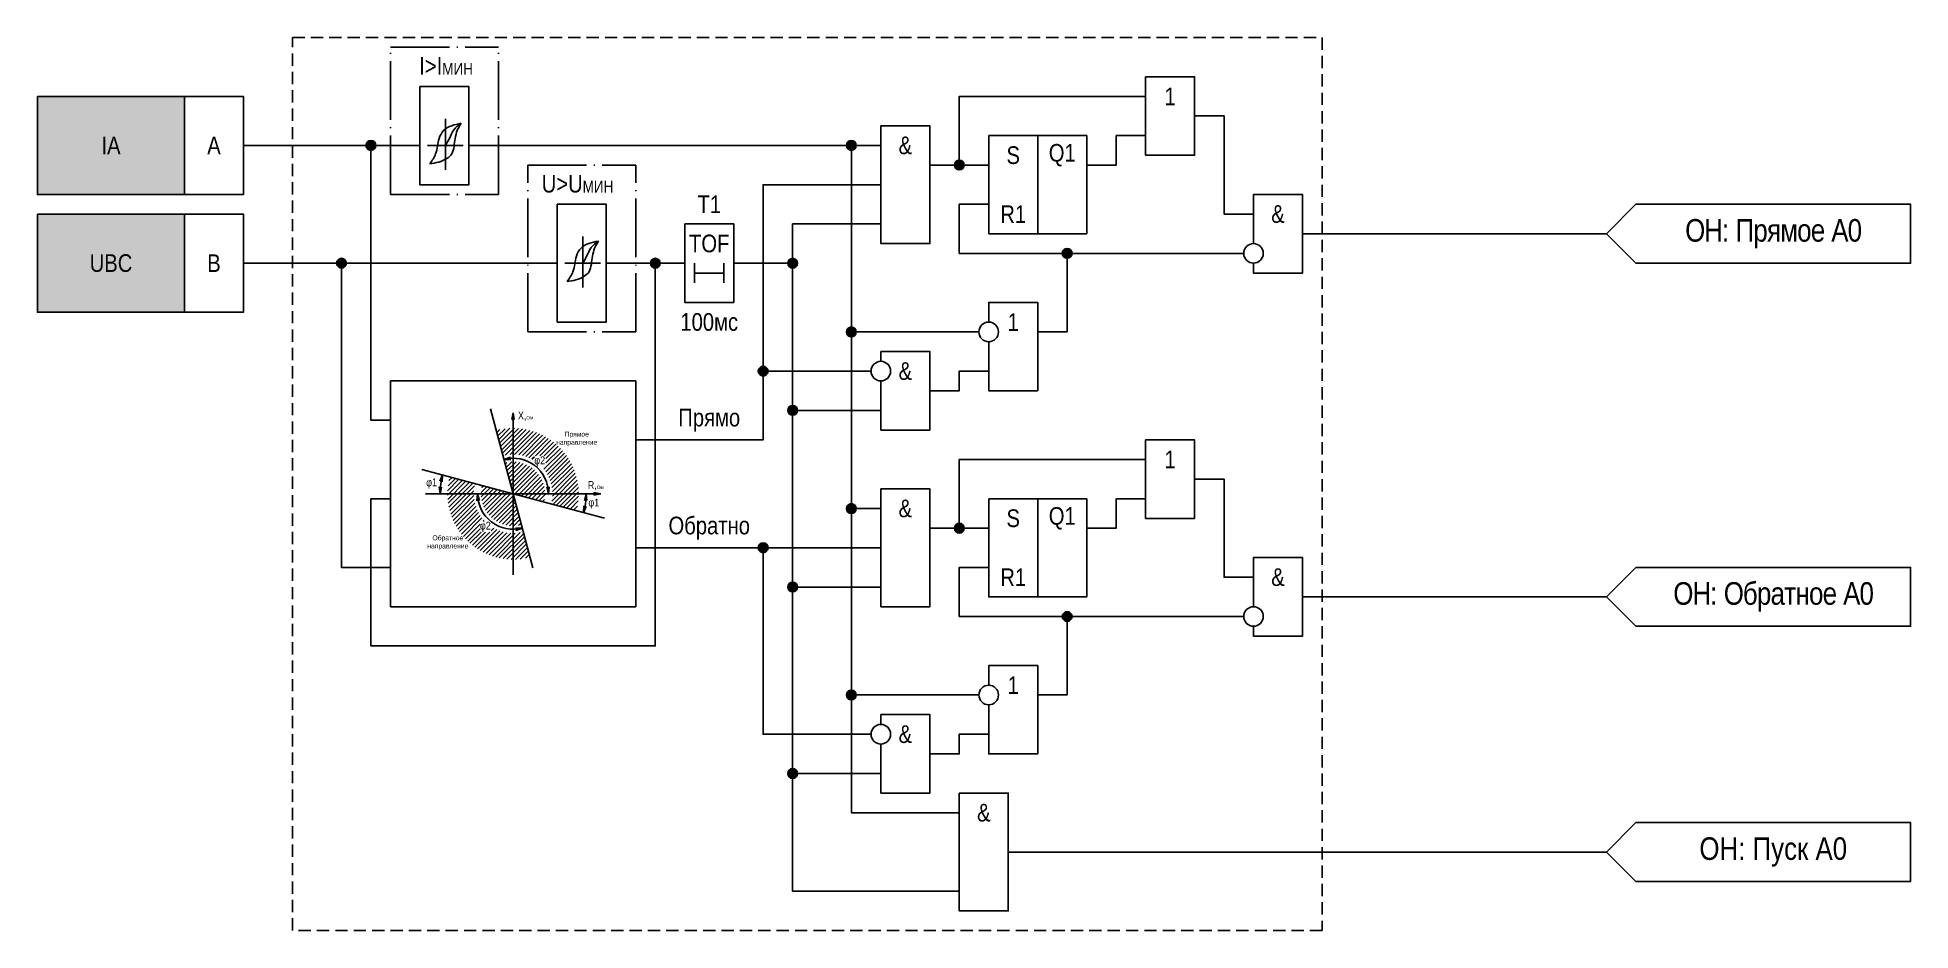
# Model space of a CAD drawing. Header units: millimetres. Extents: x -68 to 4847, y -35 to 2390.
# Drawn here: x 847 to 1038, y 482 to 573 of the extents above; entities that cross this region are included whole.
import ezdxf
from ezdxf.enums import TextEntityAlignment as Align

# ---------------------------------------------------------------- set-up
doc = ezdxf.new("R2010")
doc.units = ezdxf.units.MM
doc.linetypes.add('ACAD_ISO04W100', pattern=[30, 24, -3, 0, -3])
doc.linetypes.add('штриховая2', pattern=[0.375, 0.25, -0.125])
doc.layers.add('TEXT', color=7, linetype='Continuous', lineweight=25)
doc.layers.add('Основная', color=7, linetype='Continuous')
doc.styles.add('1.8_Gost_RD', font='ARIALN.TTF', dxfattribs={"height": 1.8})
doc.styles.add('2.5_Gost_RD', font='ARIALN.TTF', dxfattribs={"height": 2.5})
doc.styles.add('5.0_Gost_RD', font='ARIALN.TTF', dxfattribs={"height": 5})
doc.styles.add('Компонент', font='ARIALN.TTF', dxfattribs={"height": 3.5})

msp = doc.modelspace()

# ---------------------------------------------------------------- texts
at = {"color": 7, "ltscale": 100, "char_height": 1.8}
for s, insert, width, attachment_point, style in [('\\pxi1.3076; I>I{\\H0.66667x;МИН}', (883, 571), 11, 1, '1.8_Gost_RD'), ('\\pxi0.78678;U>U{\\H0.66667x;МИН}', (897, 559), 12.594396, 1, '1.8_Gost_RD'), ('&', (943.5, 494), 5, 5, '2.5_Gost_RD')]:
    msp.add_mtext(s, dxfattribs=dict(at, insert=insert, width=width, attachment_point=attachment_point, style=style))
at = {"ltscale": 100, "char_height": 1.8, "attachment_point": 5}
for s, insert, width, style in [('1', (962.5, 567), 5, '2.5_Gost_RD'), ('IA', (854.5, 562), 15, '1.8_Gost_RD'), ('А', (865, 562), 6, '1.8_Gost_RD'), ('&', (935.5, 562), 5, '2.5_Gost_RD'), ('S', (946.5, 561), 5, '2.5_Gost_RD'), ('Q1', (951.5, 561), 5, '2.5_Gost_RD'), ('T1', (915.5, 556), 5, '2.5_Gost_RD'), ('R1', (946.5, 555), 5, '2.5_Gost_RD'), ('&', (973.5, 555), 5, '2.5_Gost_RD'), ('TOF', (915.5, 552), 5, '2.5_Gost_RD'), ('UBC', (854.5, 550), 15, '1.8_Gost_RD'), ('В', (865, 550), 6, '1.8_Gost_RD'), ('100мс', (915.5, 544), 5, '2.5_Gost_RD'), ('1', (946.5, 544), 5, '2.5_Gost_RD'), ('&', (935.5, 539), 5, '2.5_Gost_RD'), ('1', (962.5, 530), 5, '2.5_Gost_RD'), ('&', (935.5, 525), 5, '2.5_Gost_RD'), ('S', (946.5, 524), 5, '2.5_Gost_RD'), ('Q1', (951.5, 524), 5, '2.5_Gost_RD'), ('R1', (946.5, 518), 5, '2.5_Gost_RD'), ('&', (973.5, 518), 5, '2.5_Gost_RD'), ('1', (946.5, 507), 5, '2.5_Gost_RD'), ('&', (935.5, 502), 5, '2.5_Gost_RD')]:
    msp.add_mtext(s, dxfattribs=dict(at, insert=insert, width=width, style=style))
at = {"char_height": 0.5, "attachment_point": 5, "style": '5.0_Gost_RD'}
for s, insert, width in [('{\\H1.6x;X,\\H0.4375x;Ом}', (896.7787, 534.4041), 2), ('Прямое направление', (901.9902, 532.0863), 4.057244), ('{\\fArial Narrow|b0|i0|c161|p34;\\H1.6x;φ\\fArial Narrow|b0|i0|c204|p34;2}', (898.2137, 529.789), 1.029503), ('{\\fArial Narrow|b0|i0|c161|p34;\\H1.6x;φ\\fArial Narrow|b0|i0|c204|p34;1}', (887.1906, 527.5538), 1.029503), ('{\\H1.6x;R,\\H0.4375x;Ом}', (903.9293, 527.3169), 2), ('{\\fArial Narrow|b0|i0|c161|p34;\\H1.6x;φ\\fArial Narrow|b0|i0|c204|p34;1}', (903.7329, 525.4903), 1.029503), ('{\\fArial Narrow|b0|i0|c161|p34;\\H1.6x;φ\\fArial Narrow|b0|i0|c204|p34;2}', (892.6762, 523.1378), 1.029503), ('Обратное направление', (888.8485, 521.522), 4.057244)]:
    msp.add_mtext(s, dxfattribs=dict(at, insert=insert, width=width))
at = {"layer": 'TEXT', "color": 0, "ltscale": 100, "char_height": 2.3, "width": 28, "attachment_point": 5, "style": '2.5_Gost_RD'}
for s, insert in [('\\pxsm0.7;{\\T0.95;\\C256;ОН: Прямое А0}', (1024, 553)), ('\\pxsm0.7;{\\T0.95;\\C256;ОН: Обратное А0}', (1024, 516)), ('\\pxsm0.7;{\\C256;ОН: Пуск А0 }', (1024, 490))]:
    msp.add_mtext(s, dxfattribs=dict(at, insert=insert))
at = {"layer": 'TEXT', "ltscale": 100, "char_height": 1.8, "width": 11, "attachment_point": 5, "style": '2.5_Gost_RD'}
for s, insert in [('Прямо', (915.5, 534)), ('Обратно', (915.5, 523))]:
    msp.add_mtext(s, dxfattribs=dict(at, insert=insert))

# ---------------------------------------------------------------- blocks, each defined once
blk = doc.blocks.new('*U50')
at = {"layer": 'Основная', "linetype": 'ACAD_ISO04W100', "ltscale": 0.25}
for p, q in [((0, 0), (11, 0)), ((0, -15), (0, 0)), ((11, -15), (11, 0)), ((0, -15), (11, -15))]:
    blk.add_line(p, q, dxfattribs=at)
at = {"layer": 'Основная', "style": 'Компонент'}
blk.add_attdef('ОУ', text='', height=3.5, dxfattribs=at).set_placement((11, 0), align=Align.MIDDLE_CENTER)
blk = doc.blocks.new('*U45')
at = {"layer": 'Основная', "linetype": 'ACAD_ISO04W100', "ltscale": 0.25}
for p, q in [((0, 0), (11, 0)), ((0, -17), (0, 0)), ((11, -17), (11, 0)), ((0, -17), (11, -17))]:
    blk.add_line(p, q, dxfattribs=at)
at = {"layer": 'Основная', "style": 'Компонент'}
blk.add_attdef('ОУ', text='', height=3.5, dxfattribs=at).set_placement((11, 0), align=Align.MIDDLE_CENTER)
blk = doc.blocks.new('Точка')
at = {"ltscale": 100}
h = blk.add_hatch(color=256, dxfattribs=at)
h.dxf.hatch_style = 1
edge = h.paths.add_edge_path()
edge.add_arc((0, 0), 0.5, 0, 360)
blk.add_circle((0, 0), 0.5, dxfattribs=at)

# ---------------------------------------------------------------- hatches: boundary and pattern name
at = {"ltscale": 100, "true_color": 0xef8637}
h = msp.add_hatch(color=30, dxfattribs=at)
h.dxf.hatch_style = 1
h.paths.add_polyline_path([(847, 567), (862, 567), (862, 557), (847, 557)])
h = msp.add_hatch(color=30, dxfattribs=at)
h.dxf.hatch_style = 1
h.paths.add_polyline_path([(847, 555), (862, 555), (862, 545), (847, 545)])
at = {"ltscale": 100}
h = msp.add_hatch(dxfattribs=at)
h.set_pattern_fill('ANSI31', color=256, scale=0.1)
h.set_pattern_definition([(45, (-485.5295, -621.2334), (-0.224506403, 0.224506403), [])])
edge = h.paths.add_edge_path(flags=17)
edge.add_arc((895.5, 526.5), 3.2666, 345, 465)
edge.add_line((894.6545, 529.6553), (895.431, 526.7575))
edge.add_arc((895.5001, 526.5001), 0.2665, -15.023307, 105.023307, ccw=False)
edge.add_line((895.7575, 526.431), (898.6553, 525.6545))
edge = h.paths.add_edge_path(flags=17)
edge.add_arc((895.5, 526.5), 3.2666, 165, 285)
edge.add_line((896.3455, 523.3447), (895.569, 526.2425))
edge.add_arc((895.4994, 526.4994), 0.2662, 164.834451, 285.165549, ccw=False)
edge.add_line((895.2425, 526.569), (892.3447, 527.3455))
edge = h.paths.add_edge_path()
edge.add_line((893.2695, 522.6081), (892.1395, 522.6081))
edge.add_line((892.1395, 522.6081), (892.1378, 522.6073))
edge.add_line((892.1378, 522.6073), (892.1381, 522.6081))
edge.add_line((892.1381, 522.6081), (892.1319, 522.6081))
edge.add_line((892.1319, 522.6081), (892.1319, 523.712))
edge.add_line((892.1319, 523.712), (892.612, 523.712))
edge.add_arc((895.4968, 526.4992), 4.0112, 164.976587, 224.014091, ccw=False)
edge.add_line((891.6227, 527.5389), (889.0439, 528.2299))
edge.add_arc((895.5, 526.5), 6.6839, 165, 285)
edge.add_line((897.2299, 520.0439), (896.5389, 522.6227))
edge.add_arc((895.4978, 526.4868), 4.0019, 236.164427, 285.079352, ccw=False)
edge.add_line((893.2695, 523.1626), (893.2695, 522.6081))
edge = h.paths.add_edge_path()
edge.add_line((898.8556, 530.3799), (898.8562, 530.3799))
edge.add_line((898.8562, 530.3799), (898.8562, 529.2308))
edge.add_line((898.8562, 529.2308), (898.4421, 529.2308))
edge.add_arc((895.4939, 526.4985), 4.0196, -14.956571, 42.823863, ccw=False)
edge.add_line((899.3773, 525.4611), (901.9561, 524.7701))
edge.add_arc((895.5, 526.5), 6.6839, 345, 465)
edge.add_line((893.7701, 532.9561), (894.4611, 530.3773))
edge.add_arc((895.4983, 526.4893), 4.024, 57.361551, 104.937932, ccw=False)
edge.add_line((897.6686, 529.8779), (897.6686, 530.3799))
edge.add_line((897.6686, 530.3799), (898.8528, 530.3799))
edge.add_line((898.8528, 530.3799), (898.8561, 530.3813))
edge.add_line((898.8561, 530.3813), (898.8556, 530.3799))
h = msp.add_hatch(color=256, dxfattribs=at)
h.dxf.hatch_style = 1
h.paths.add_polyline_path([(895.5, 534.7509), (895.3811, 534.0589, -0.30517304), (895.5027, 534.1415)])
h.paths.add_polyline_path([(895.5, 534.7509), (895.5027, 534.1415, -0.30517304), (895.6249, 534.06)])
h = msp.add_hatch(color=256, dxfattribs=at)
h.dxf.hatch_style = 1
h.paths.add_polyline_path([(894.5631, 529.9964), (895.2653, 529.992, -0.30517304), (895.1639, 530.0984)])
h.paths.add_polyline_path([(894.5631, 529.9964), (895.1639, 530.0984, -0.30517304), (895.2244, 530.2324)])
h = msp.add_hatch(color=256, dxfattribs=at)
h.dxf.hatch_style = 1
h.paths.add_polyline_path([(888.0518, 526.5), (887.9592, 527.196, 0.30517304), (888.0775, 527.1089)])
h.paths.add_polyline_path([(888.0518, 526.5), (888.0775, 527.1089, 0.30517304), (888.2028, 527.1857)])
h = msp.add_hatch(color=256, dxfattribs=at)
h.dxf.hatch_style = 1
h.paths.add_polyline_path([(888.3066, 528.4274), (888.2781, 527.7258, 0.30517304), (888.1765, 527.832)])
h.paths.add_polyline_path([(888.3066, 528.4274), (888.1765, 527.832, 0.30517304), (888.0399, 527.7779)])
h = msp.add_hatch(color=256, dxfattribs=at)
h.dxf.hatch_style = 1
h.paths.add_polyline_path([(899.1197, 526.5), (899.185, 527.1991, -0.30517304), (899.0701, 527.1074)])
h.paths.add_polyline_path([(899.1197, 526.5), (899.0701, 527.1074, -0.30517304), (898.9419, 527.1792)])
h = msp.add_hatch(color=256, dxfattribs=at)
h.dxf.hatch_style = 1
h.paths.add_polyline_path([(891.8803, 526.5), (891.8157, 525.8008, -0.30517304), (891.9305, 525.8927)])
h.paths.add_polyline_path([(891.8803, 526.5), (891.9305, 525.8927, -0.30517304), (892.0588, 525.8209)])
h = msp.add_hatch(color=256, dxfattribs=at)
h.dxf.hatch_style = 1
h.paths.add_polyline_path([(902.6936, 524.5725), (902.9635, 525.2207, -0.30517304), (902.8266, 525.1672)])
h.paths.add_polyline_path([(902.6936, 524.5725), (902.8266, 525.1672, -0.30517304), (902.7255, 525.2739)])
h = msp.add_hatch(color=256, dxfattribs=at)
h.dxf.hatch_style = 1
h.paths.add_polyline_path([(902.9473, 526.5), (902.7929, 525.8151, -0.30517304), (902.9185, 525.8913)])
h.paths.add_polyline_path([(902.9473, 526.5), (902.9185, 525.8913, -0.30517304), (903.0364, 525.8035)])
h = msp.add_hatch(color=256, dxfattribs=at)
h.dxf.hatch_style = 1
h.paths.add_polyline_path([(904.4352, 526.5), (903.7433, 526.6194, -0.30517304), (903.8258, 526.4978)])
h.paths.add_polyline_path([(904.4352, 526.5), (903.8258, 526.4978, -0.30517304), (903.7442, 526.3756)])
h = msp.add_hatch(color=256, dxfattribs=at)
h.dxf.hatch_style = 1
h.paths.add_polyline_path([(896.4369, 523.0036), (895.7347, 522.9996, -0.30517304), (895.8373, 522.8944)])
h.paths.add_polyline_path([(896.4369, 523.0036), (895.8373, 522.8944, -0.30517304), (895.7784, 522.7597)])

# ---------------------------------------------------------------- linework, layer by layer
for p, q in [((888.6, 564.72), (888.6, 559.52)), ((902.6, 552.72), (902.6, 547.52))]:
    msp.add_line(p, q)
at = {"color": 7, "ltscale": 100}
for p, q in [((886.7865, 562.0009), (888.6014, 562.0009)), ((887.8108, 562), (889.491, 562)), ((890.4163, 562.0028), (888.6014, 562.0009)), ((900.7865, 550.0009), (902.6014, 550.0009)), ((901.8108, 550), (903.491, 550)), ((904.4163, 550.0028), (902.6014, 550.0009))]:
    msp.add_line(p, q, dxfattribs=at)
at = {"ltscale": 100}
for p, q in [((895.5, 526.5), (893.1833, 535.146)), ((895.5, 534.7509), (895.3811, 534.0589)), ((895.5, 534.7509), (895.5, 518.2491)), ((895.5, 534.7509), (895.6249, 534.06)), ((894.5631, 529.9964), (895.2244, 530.2324)), ((894.5631, 529.9964), (895.2653, 529.992)), ((888.0518, 526.5), (887.9592, 527.196)), ((888.3066, 528.4274), (888.0399, 527.7779)), ((888.0518, 526.5), (888.2028, 527.1857)), ((888.3066, 528.4274), (888.2781, 527.7258)), ((899.1197, 526.5), (898.9419, 527.1792)), ((899.1197, 526.5), (899.185, 527.1991)), ((904.4352, 526.5), (886.5648, 526.5)), ((891.8803, 526.5), (891.8157, 525.8008)), ((891.8803, 526.5), (892.0588, 525.8209)), ((895.5, 526.5), (897.5238, 518.9471)), ((902.6936, 524.5725), (902.7255, 525.2739)), ((902.9473, 526.5), (902.7929, 525.8151)), ((902.9473, 526.5), (903.0364, 525.8035)), ((904.4352, 526.5), (903.7433, 526.6194)), ((904.4352, 526.5), (903.7442, 526.3756)), ((902.6936, 524.5725), (902.9635, 525.2207)), ((896.4369, 523.0036), (895.7347, 522.9996)), ((896.4369, 523.0036), (895.7784, 522.7597))]:
    msp.add_line(p, q, dxfattribs=at)
at = {"color": 251, "linetype": 'штриховая2', "ltscale": 5, "true_color": 0x58595b}
msp.add_lwpolyline([(873, 573), (978, 573), (978, 482), (873, 482)], close=True, dxfattribs=at)
at = {"ltscale": 100}
for points in [[(886, 568), (891, 568), (891, 558), (886, 558)], [(960, 569), (965, 569), (965, 561), (960, 561)], [(847, 567), (862, 567), (862, 557), (847, 557)], [(862, 567), (868, 567), (868, 557), (862, 557)], [(933, 564), (938, 564), (938, 552), (933, 552)], [(944, 563), (949, 563), (949, 553), (944, 553)], [(949, 563), (954, 563), (954, 553), (949, 553)], [(900, 556), (905, 556), (905, 544), (900, 544)], [(1010, 556), (1038, 556), (1038, 550), (1010, 550), (1007, 553)], [(847, 555), (862, 555), (862, 545), (847, 545)], [(862, 555), (868, 555), (868, 545), (862, 545)], [(913, 554), (918, 554), (918, 546), (913, 546)], [(883, 538), (908, 538), (908, 515), (883, 515)], [(960, 532), (965, 532), (965, 524), (960, 524)], [(933, 527), (938, 527), (938, 515), (933, 515)], [(944, 526), (949, 526), (949, 516), (944, 516)], [(949, 526), (954, 526), (954, 516), (949, 516)], [(1010, 519), (1038, 519), (1038, 513), (1010, 513), (1007, 516)], [(1010, 493), (1038, 493), (1038, 487), (1010, 487), (1007, 490)]]:
    msp.add_lwpolyline(points, close=True, dxfattribs=at)
for points in [[(938, 560), (941, 560), (941, 567), (960, 567)], [(965, 565), (968, 565), (968, 555), (971, 555)], [(868, 562), (886, 562)], [(868, 562), (881, 562), (881, 534), (883, 534)], [(891, 562), (933, 562)], [(891, 562), (930, 562), (930, 543), (943, 543)], [(891, 562), (930, 562), (930, 525), (933, 525)], [(891, 562), (930, 562), (930, 494), (941, 494)], [(891, 562), (930, 562), (930, 506), (943, 506)], [(954, 560), (957, 560), (957, 563), (960, 563)], [(938, 560), (944, 560)], [(908, 532), (921, 532), (921, 558), (933, 558)], [(949, 543), (952, 543), (952, 551), (941, 551), (941, 556), (944, 556)], [(971, 552), (971, 557), (976, 557), (976, 549), (971, 549), (971, 550)], [(918, 550), (924, 550), (924, 554), (933, 554)], [(976, 553), (1007, 553)], [(949, 543), (952, 543), (952, 551), (970, 551)], [(868, 550), (900, 550)], [(868, 550), (878, 550), (878, 519), (883, 519)], [(905, 550), (910, 550), (910, 511), (881, 511), (881, 526), (883, 526)], [(905, 550), (913, 550)], [(914, 550), (914, 548)], [(914, 549), (917, 549)], [(917, 550), (917, 548)], [(918, 550), (924, 550), (924, 535), (933, 535)], [(918, 550), (924, 550), (924, 517), (933, 517)], [(918, 550), (924, 550), (924, 498), (933, 498)], [(918, 550), (924, 550), (924, 486), (941, 486)], [(944, 544), (944, 546)], [(944, 545), (944, 546), (949, 546), (949, 537), (944, 537), (944, 542)], [(933, 540), (933, 541), (938, 541), (938, 533), (933, 533), (933, 538)], [(908, 532), (921, 532), (921, 539), (932, 539)], [(938, 537), (941, 537), (941, 539), (944, 539)], [(938, 523), (941, 523), (941, 530), (960, 530)], [(886.1943, 528.9934), (904.8057, 524.0066)], [(965, 528), (968, 528), (968, 518), (971, 518)], [(954, 523), (957, 523), (957, 526), (960, 526)], [(938, 523), (944, 523)], [(908, 521), (921, 521), (921, 502), (932, 502)], [(908, 521), (933, 521)], [(971, 515), (971, 520), (976, 520), (976, 512), (971, 512), (971, 513)], [(949, 506), (952, 506), (952, 514), (941, 514), (941, 519), (944, 519)], [(976, 516), (1007, 516)], [(949, 506), (952, 506), (952, 514), (970, 514)], [(944, 508), (944, 509), (949, 509), (949, 500), (944, 500), (944, 505)], [(944, 507), (944, 509)], [(944, 503), (944, 505)], [(933, 503), (933, 504), (938, 504), (938, 496), (933, 496), (933, 501)], [(938, 500), (941, 500), (941, 502), (944, 502)], [(946, 490), (1007, 490)]]:
    msp.add_lwpolyline(points, dxfattribs=at)
at = {"color": 7, "ltscale": 100}
msp.add_lwpolyline([(941, 496), (946, 496), (946, 484), (941, 484)], close=True, dxfattribs=at)
at = {"ltscale": 100}
for centre in [(971, 551), (944, 543), (933, 539), (971, 514), (944, 506), (933, 502)]:
    msp.add_circle(centre, 1, dxfattribs=at)
for centre, radius, start, end in [((895.5032, 534.0099), 0.1316, 22.366304, 158.132512), ((895.5, 526.5), 3.6197, 0, 105), ((895.2937, 530.1205), 0.1316, 121.755374, 257.521582), ((888.0831, 527.2404), 0.1316, 199.695293, 335.4615), ((888.1484, 527.7034), 0.1316, 9.794886, 145.561094), ((895.4991, 526.496), 7.4473, 164.969294, 179.969294), ((899.0594, 527.2386), 0.1316, 206.785236, 342.551444), ((891.9413, 525.7615), 0.1316, 26.844864, 162.611071), ((895.5, 526.5), 3.6197, 180, 285), ((895.5, 526.5), 7.4473, 345, 0), ((902.8553, 525.2956), 0.1316, 189.507793, 325.274001), ((902.9123, 525.7598), 0.1316, 19.4082, 155.174407), ((903.6942, 526.4973), 0.1316, 292.323869, 68.090076), ((895.7078, 522.8708), 0.1316, 302.442008, 78.208215)]:
    msp.add_arc(centre, radius, start, end, dxfattribs=at)
for points in [[(887.8, 561.92), (887.9527, 562.7081), (888.4415, 563.5439), (890.2, 564.257)], [(888.6014, 562.0009), (889, 562.72), (889.4669, 563.5973), (890.2, 564.257)], [(889.4795, 561.92), (889.6, 562.7081), (889.8118, 563.5439), (890.2, 564.257)], [(887.8, 561.92), (887.6, 561.1319), (887, 560.12)], [(889.4795, 561.92), (889.2473, 561.1319), (888.7586, 560.6696), (887, 560.12)], [(901.8, 549.92), (901.9527, 550.7081), (902.4415, 551.5439), (904.2, 552.257)], [(902.6014, 550.0009), (903, 550.72), (903.4669, 551.5973), (904.2, 552.257)], [(903.4795, 549.92), (903.6, 550.7081), (903.8118, 551.5439), (904.2, 552.257)], [(901.8, 549.92), (901.6, 549.1319), (901, 548.12)], [(903.4795, 549.92), (903.2473, 549.1319), (902.7586, 548.6696), (901, 548.12)]]:
    msp.add_spline(points, degree=3)

# ---------------------------------------------------------------- block references
for p in [(881, 562), (930, 562), (941, 560), (878, 550), (910, 550), (924, 550), (952, 551), (930, 543), (921, 539), (924, 535), (930, 525), (941, 523), (921, 521), (924, 517), (952, 514), (930, 506), (924, 498)]:
    msp.add_blockref('Точка', p, dxfattribs=at)
at = {"layer": 'Основная', "ltscale": 0.25}
for name, p in [('*U50', (883, 572)), ('*U45', (897, 560))]:
    msp.add_blockref(name, p, dxfattribs=at)

msp.set_redraw_order([(e.dxf.handle, doc.entitydb.next_handle()) for e in msp.query("TEXT MTEXT ATTDEF DIMENSION ARC_DIMENSION")])  # texts and dimensions are drawn at this point

doc.saveas('drawing.dxf')
